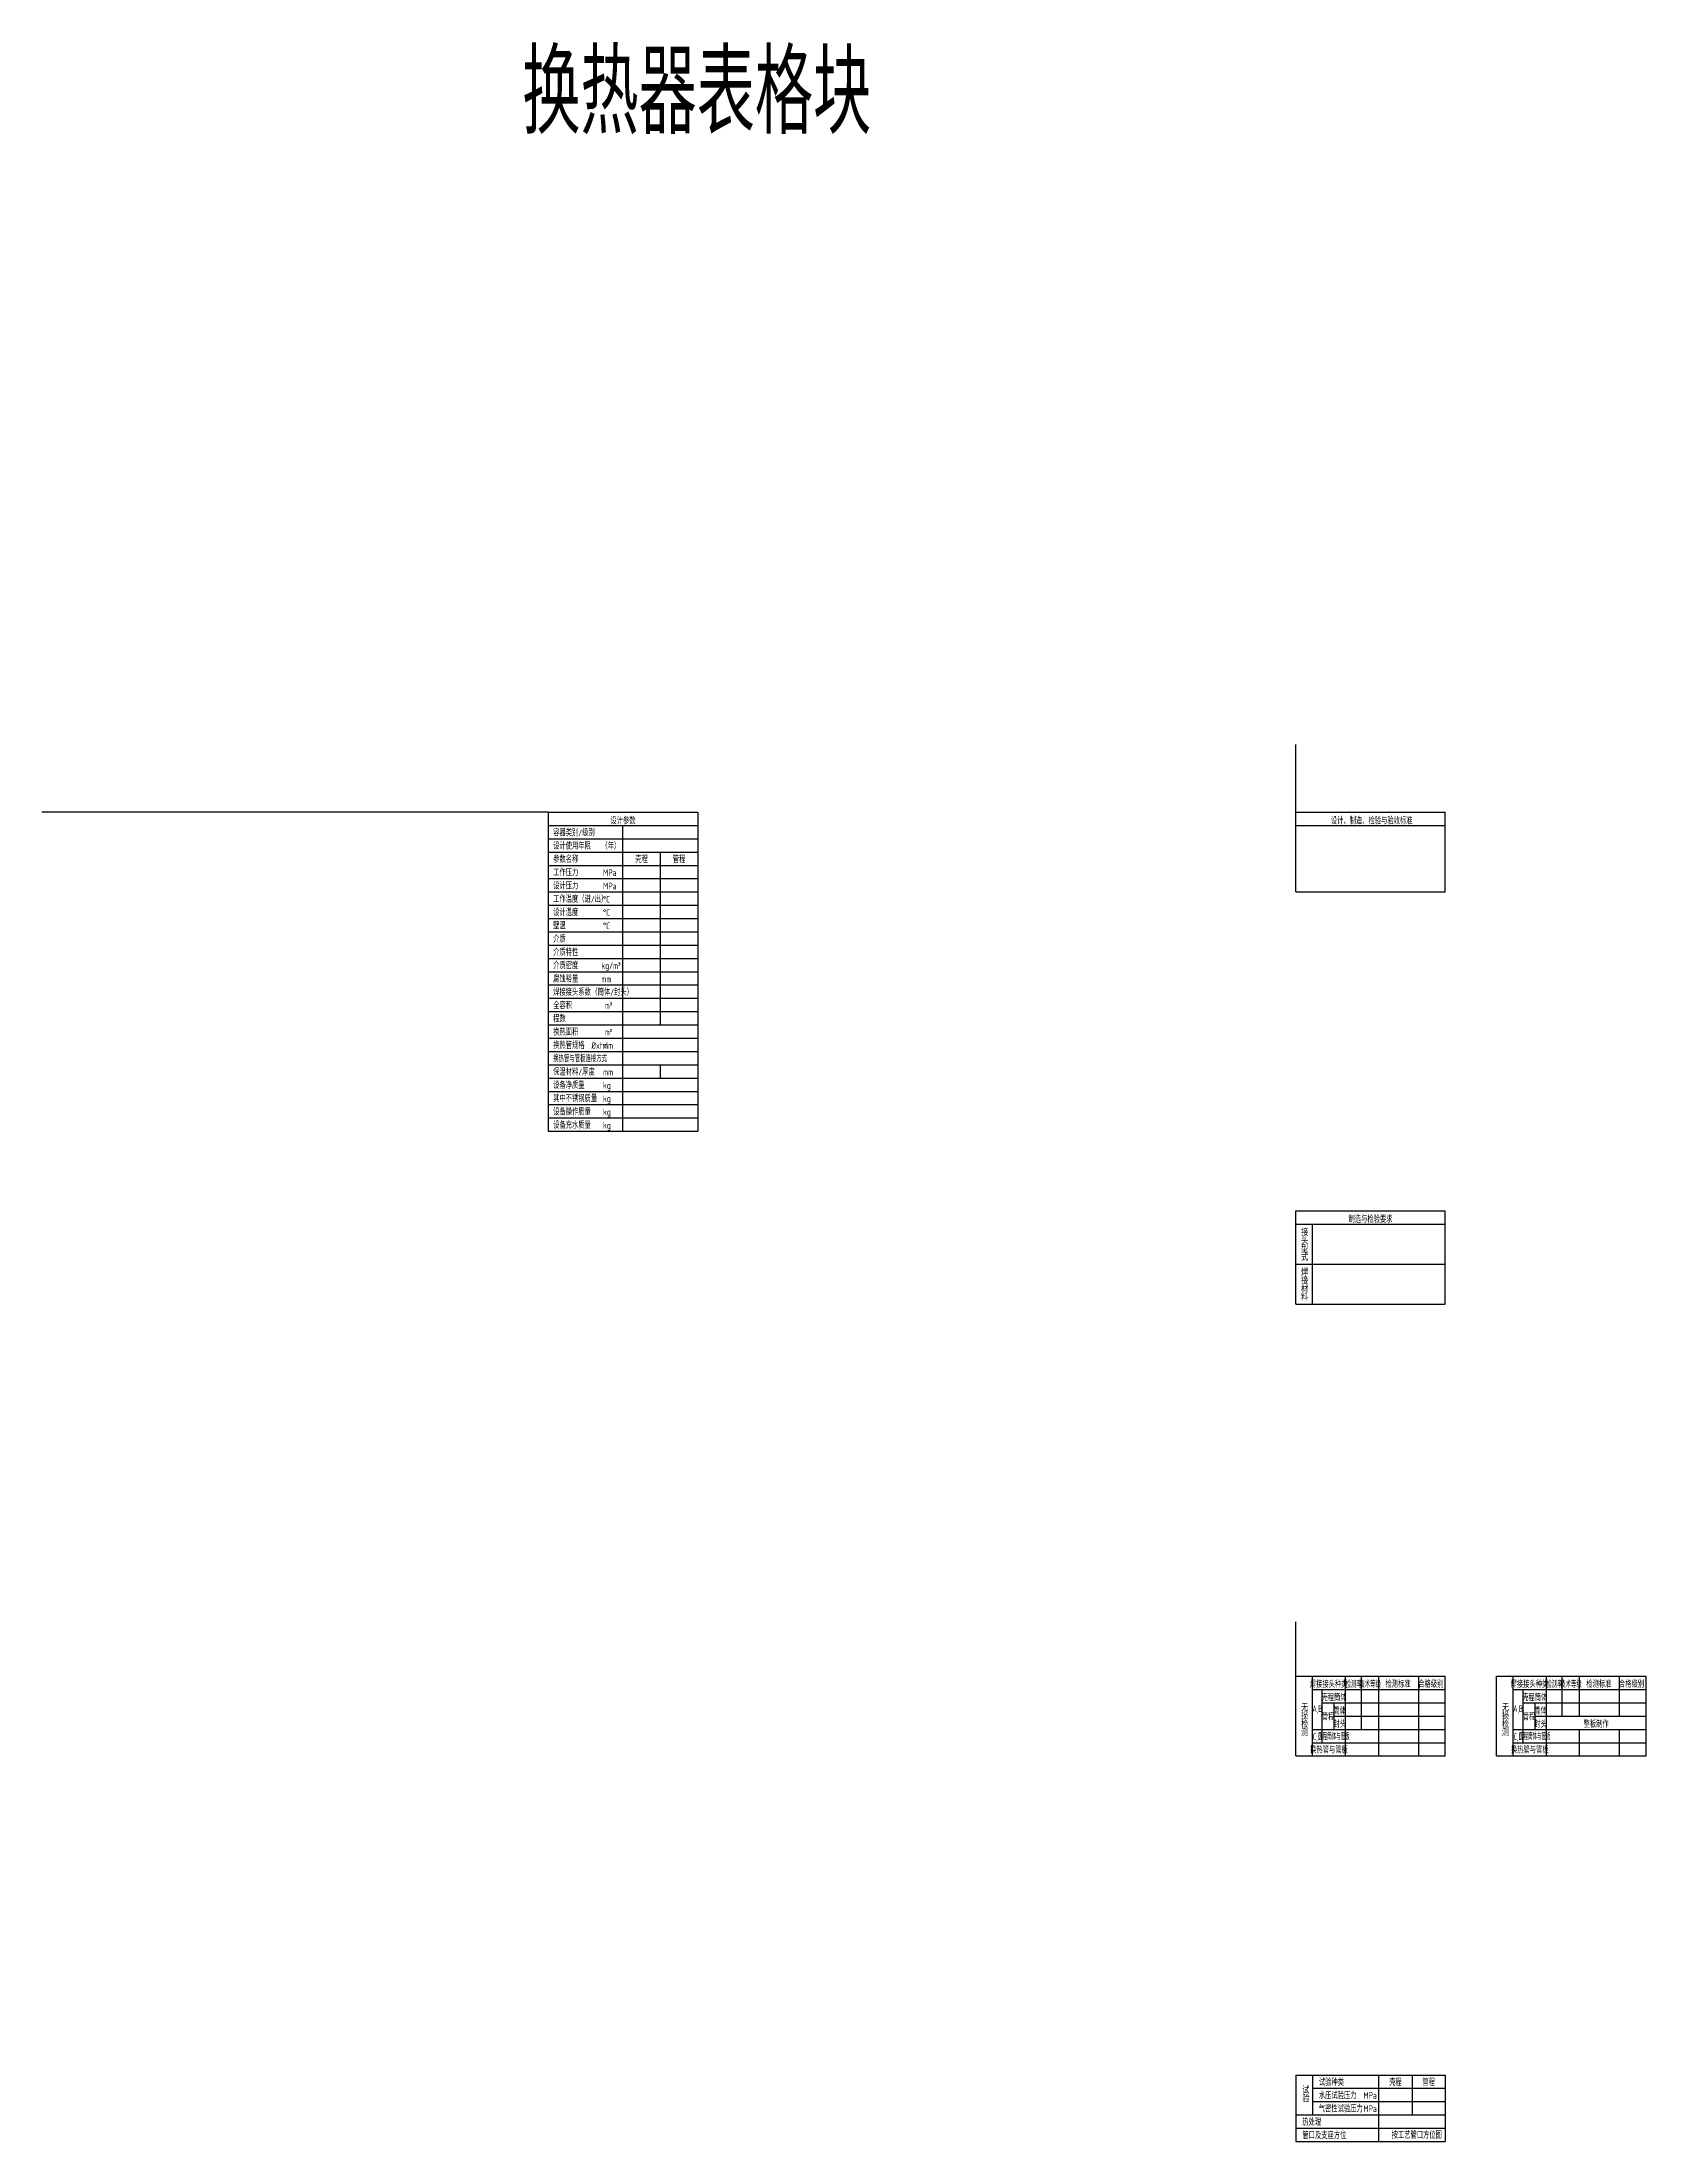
# Model space of a CAD drawing. Header units: millimetres. Extents: x -486 to 22086, y -8497 to 4644.
# Drawn here: x 9233 to 10199, y 1662 to 2925 of the extents above; entities that cross this region are included whole.
import ezdxf
from ezdxf.enums import TextEntityAlignment as Align

# ---------------------------------------------------------------- set-up
doc = ezdxf.new("R2010")
doc.units = ezdxf.units.MM
doc.layers.add('0DataFlow-BsGCT', color=7, linetype='Continuous')
doc.layers.add('0DataFlow-BsText', color=255, linetype='Continuous')
doc.styles.add('DataFlow', font='tssdeng.shx', dxfattribs={"width": 0.7, "bigfont": 'hztxt.shx'})

msp = doc.modelspace()

# ---------------------------------------------------------------- texts
at = {"layer": '0DataFlow-BsText', "style": 'DataFlow', "width": 0.7}
msp.add_text('换热器表格块', height=50, dxfattribs=at).set_placement((9522.33, 2870))

# ---------------------------------------------------------------- blocks, each defined once
blk = doc.blocks.new('BsGCTTableRequirement-Heater')
for p, q in [((0, 0), (90, 0)), ((0, -56), (0, 0)), ((90, -56), (90, 0)), ((0, -8), (90, -8)), ((10, -56), (10, -8)), ((0, -32), (90, -32)), ((0, -56), (90, -56))]:
    blk.add_line(p, q)
at = {"style": 'DataFlow', "width": 0.8}
for s, p in [('接', (3.2, -15)), ('型', (3.2, -25)), ('头', (3.2, -20)), ('焊', (3.2, -39)), ('式', (3.2, -30)), ('接', (3.2, -44)), ('材', (3.2, -49)), ('料', (3.2, -54))]:
    blk.add_text(s, height=4, dxfattribs=at).set_placement(p)
at = {"style": 'DataFlow', "width": 0.7}
blk.add_text('制造与检验要求', height=4, dxfattribs=at).set_placement((45, -4.5), align=Align.MIDDLE)
at = {"layer": '0DataFlow-BsGCT', "style": 'DataFlow', "width": 0.7, "flags": 1}
blk.add_attdef('BSGCT_TYPE', (0, 0), '', height=4, dxfattribs=at)
blk = doc.blocks.new('BsGCTTableDesignParam-Heater')
for p, q in [((0, 0), (0, -192)), ((0, 0), (90, 0)), ((90, 0), (90, -192)), ((0, -8), (90, -8)), ((45, -192), (45, -8)), ((0, -16), (90, -16)), ((0, -24), (90, -24)), ((45, -24), (67.5, -24)), ((67.5, -24), (67.5, -128)), ((67.5, -24), (90, -24)), ((0, -32), (90, -32)), ((0, -40), (90, -40)), ((0, -48), (90, -48)), ((0, -56), (90, -56)), ((0, -64), (90, -64)), ((0, -72), (90, -72)), ((0, -80), (90, -80)), ((0, -88), (90, -88)), ((0, -96), (90, -96)), ((0, -104), (90, -104)), ((0, -112), (90, -112)), ((0, -120), (90, -120)), ((0, -128), (90, -128)), ((0, -136), (90, -136)), ((0, -144), (90, -144)), ((0, -152), (90, -152)), ((0, -160), (90, -160)), ((67.5, -152), (67.5, -160)), ((0, -168), (90, -168)), ((0, -176), (90, -176)), ((0, -184), (90, -184)), ((0, -192), (90, -192))]:
    blk.add_line(p, q)
for points, const_width in [([(0, 0), (0, -192)], 0.72), ([(0, -192), (90, -192)], 0.6)]:
    blk.add_lwpolyline(points, dxfattribs=dict(const_width=const_width))
at = {"style": 'DataFlow'}
for s, width, p in [('容器类别/级别', 0.7, (3, -14.4)), ('设计使用年限', 0.7, (3, -22.4)), ('（年）', 0.7, (32, -22.4)), ('参数名称', 0.7, (3, -30.4)), ('工作压力', 0.7, (3, -38.4)), ('MPa', 0.7, (33, -38.4)), ('设计压力', 0.7, (3, -46.4)), ('工作温度（进/出）', 0.7, (3, -54.4)), ('%%dC', 0.7, (33, -54.4)), ('MPa', 0.7, (33, -46.4)), ('设计温度', 0.7, (3, -62.4)), ('%%DC', 0.7, (33, -62.4)), ('壁温', 0.7, (3, -70.4)), ('介质', 0.7, (3, -78.4)), ('%%DC', 0.7, (33, -70.4)), ('介质特性', 0.7, (3, -86.4)), ('介质密度', 0.7, (3, -94.4)), ('腐蚀裕量', 0.7, (3, -102.4)), ('mm', 0.7, (32, -102.4)), ('kg/m%%1403%%141', 0.7, (32, -94.4)), ('焊接接头系数  ', 0.7, (3, -110.4)), ('（筒体/封头）', 0.7, (26, -110.4)), ('全容积', 0.7, (3, -118.4)), ('程数', 0.7, (3, -126.4)), ('m%%1403%%141', 0.7, (34, -118.4)), ('换热面积', 0.7, (3, -134.4)), ('换热管规格  %%Cxtxl', 0.7, (3, -142.4)), ('m%%1402%%141', 0.7, (34, -134.4)), ('换热管与管板连接方式', 0.6, (3, -150.4)), ('mm', 0.7, (33, -142.4)), ('保温材料/厚度', 0.7, (3, -158.4)), ('设备净质量', 0.7, (3, -166.4)), ('mm', 0.7, (33, -158.4)), ('kg', 0.7, (33, -166.4)), ('其中不锈钢质量', 0.7, (3, -174.4)), ('kg', 0.7, (33, -174.4)), ('设备操作质量', 0.7, (3, -182.4)), ('设备充水质量', 0.7, (3, -190.4)), ('kg', 0.7, (33, -182.4)), ('kg', 0.7, (33, -190.4))]:
    blk.add_text(s, height=4, dxfattribs=dict(at, width=width)).set_placement(p)
at = {"style": 'DataFlow', "width": 0.7}
blk.add_text('设计参数', height=4, dxfattribs=at).set_placement((45, -4.7), align=Align.MIDDLE)
for s, p in [('壳程', (56.2, -30.4)), ('管程', (78.8, -30.4))]:
    blk.add_text(s, height=4, dxfattribs=at).set_placement(p, align=Align.CENTER)
for tag, p in [('EQUIP_GRADE', (68.1, -13.8)), ('SERVIVE_LIFE', (68.1, -21.8)), ('SHELL_PRESSURE', (56.2, -38.4, -3)), ('TUBE_PRESSURE', (78.8, -38.4, -3)), ('SHELL_DESIGN_PRESSURE', (56.2, -46.4, -3)), ('SHELL_TEMP', (56.2, -54.4, -3)), ('TUBE_DESIGN_PRESSURE', (78.8, -46.4, -3)), ('TUBE_TEMP', (78.8, -54.4, -3)), ('SHELL_DESIGN_TEMP', (56.2, -62.4, -3)), ('TUBE_DESIGN_TEMP', (78.8, -62.4, -3)), ('SHELL_WALL_TEMP', (56.2, -70.4, -3)), ('SHELL_SUBSTANCE', (56.2, -78.4, -3)), ('TUBE_WALL_TEMP', (78.8, -70.4, -3)), ('TUBE_SUBSTANCE', (78.8, -78.4, -3)), ('SHELL_SUBSTANCE_PROPERTY', (56.2, -86.4, -3)), ('TUBE_SUBSTANCE_PROPERTY', (78.8, -86.4, -3)), ('SHELL_CORROSION_ALLOWANCE', (56.2, -102.4, -3)), ('SHELL_SUBSTANCE_DENSITY', (56.2, -94.4, -3)), ('TUBE_CORROSION_ALLOWANCE', (78.8, -102.4, -3)), ('TUBE_SUBSTANCE_DENSITY', (78.8, -94.4, -3)), ('SHELL_WELD_JOINT', (56.2, -110.4, -3)), ('TUBE_WELD_JOINT', (78.8, -110.4, -3)), ('SHELL_FULL_VOLUME', (56.2, -118.4, -3)), ('SHELL_TRIP_NUM', (56.2, -126.4, -3)), ('TUBE_FULL_VOLUME', (78.8, -118.4, -3)), ('TUBE_TRIP_NUM', (78.8, -126.4, -3)), ('HEAT_EXCHANGE_AREA', (67.5, -134.4, -3)), ('TUBE_SPECIFICATION', (67.5, -142.4, -3)), ('TUBE_SHEET_CONNECTION', (67.5, -150.4, -3)), ('SHELL_INSULATION_THICKNESS', (56.2, -158.4, -3)), ('TUBE_INSULATION_THICKNESS', (78.8, -158.4, -3)), ('NET_WEIGHT', (68.1, -166.4, -3)), ('SS_WEIGHT', (68.1, -174.4, -3)), ('OPERATION_WEIGHT', (68.1, -182.4, -3)), ('TOTAL_WEIGHT', (68.1, -190.4, -3))]:
    blk.add_attdef(tag, text='', height=4, dxfattribs=at).set_placement(p, align=Align.CENTER)
at = {"layer": '0DataFlow-BsGCT', "style": 'DataFlow', "width": 0.7, "flags": 1}
blk.add_attdef('BSGCT_TYPE', (0, 0), '', height=4, dxfattribs=at)
blk = doc.blocks.new('BsGCTTableTestData-Heater')
for p, q in [((0, 0), (0, -40)), ((0, 0), (90, 0)), ((10, 0), (10, -24)), ((50, -40), (50, 0)), ((50, 0), (70, 0)), ((70, 0), (70, -24)), ((70, 0), (90, 0)), ((70, 0), (90, 0)), ((90, 0), (90, -40)), ((10, -8), (90, -8)), ((0, -24), (90, -24)), ((10, -16), (90, -16)), ((0, -32), (90, -32)), ((0, -40), (90, -40))]:
    blk.add_line(p, q)
at = {"const_width": 0.6}
blk.add_lwpolyline([(0, -40), (90, -40)], dxfattribs=at)
at = {"style": 'DataFlow'}
for s, width, p in [('验', 0.8, (3.9, -16.2)), ('试', 0.8, (3.9, -11.2)), ('试验种类', 0.7, (13.9, -6.4)), ('水压试验压力', 0.7, (13.9, -14.4)), ('MPa', 0.7, (40.7, -14.3)), ('气密性试验压力', 0.7, (13.9, -22.4)), ('MPa', 0.7, (40.7, -22.3)), ('热处理', 0.7, (3.9, -30.4)), ('管口及支座方位', 0.7, (4, -38.4)), ('按工艺管口方位图', 0.7, (57.7, -38.2))]:
    blk.add_text(s, height=4, dxfattribs=dict(at, width=width)).set_placement(p)
at = {"style": 'DataFlow', "width": 0.7}
for s, p in [('壳程', (60, -6.4)), ('管程', (80, -6.4))]:
    blk.add_text(s, height=4, dxfattribs=at).set_placement(p, align=Align.CENTER)
for tag, p in [('SHELL_WATER_TEST_PRESSURE', (60, -14.4)), ('TUBE_WATER_TEST_PRESSURE', (80, -14.4)), ('SHELL_AIR_TEST_PRESSURE', (60, -22.4)), ('TUBE_AIR_TEST_PRESSURE', (80, -22.4)), ('HEAT_TREAT', (70, -30.4))]:
    blk.add_attdef(tag, text='', height=4, dxfattribs=at).set_placement(p, align=Align.CENTER)
at = {"layer": '0DataFlow-BsGCT', "style": 'DataFlow', "width": 0.7, "flags": 1}
blk.add_attdef('BSGCT_TYPE', (0, 0), '', height=4, dxfattribs=at)
blk = doc.blocks.new('*U97')
for p, q in [((0, 0), (90, 0)), ((0, -48), (0, 0)), ((90, -48), (90, 0)), ((0, -8), (90, -8)), ((0, -48), (90, -48))]:
    blk.add_line(p, q)
at = {"style": 'DataFlow', "width": 0.7}
blk.add_text('设计、制造、检验与验收标准', height=4, dxfattribs=at).set_placement((45.7, -4.7), align=Align.MIDDLE)
at = {"layer": '0DataFlow-BsGCT', "style": 'DataFlow', "width": 0.7, "flags": 1}
blk.add_attdef('BSGCT_TYPE', (0, 0), '', height=4, dxfattribs=at)
blk = doc.blocks.new('BsGCTTableInspectData-HeaterA')
for p, q in [((0, 0), (90, 0)), ((0, -48), (0, 0)), ((10, -48), (10, 0)), ((30, -48), (30, 0)), ((39.6, -32), (39.6, 0)), ((50, -32), (50, 0)), ((74, -32), (74, 0)), ((90, -48), (90, 0)), ((10, -8), (90, -8)), ((16, -40), (16, -8)), ((16, -16), (90, -16)), ((23, -16), (23, -32)), ((23, -24), (90, -24)), ((10, -32), (90, -32)), ((50, -48), (50, -32)), ((74, -48), (74, -32)), ((0, -48), (90, -48)), ((10, -40), (90, -40))]:
    blk.add_line(p, q)
at = {"style": 'DataFlow'}
for s, width, p in [('焊接接头种类', 0.7, (19.8, -4.4)), ('壳程筒体', 0.7, (23, -12.4)), ('检测率', 0.6, (34.9, -4.4)), ('技术等级', 0.6, (44.8, -4.4)), ('检测标准', 0.7, (61.6, -4.3)), ('合格级别', 0.7, (81.3, -4.3)), ('A,B', 0.6, (13, -20)), ('管程', 0.7, (19.5, -24)), ('筒体', 0.7, (26.5, -20.4)), ('封头', 0.7, (26.5, -28.4))]:
    blk.add_text(s, height=4, dxfattribs=dict(at, width=width)).set_placement(p, align=Align.MIDDLE)
at = {"style": 'DataFlow', "width": 0.8}
for s, p in [('无', (3.2, -20.9)), ('损', (3.2, -25.9)), ('检', (3.2, -30.9)), ('测', (3.2, -35.9))]:
    blk.add_text(s, height=4, dxfattribs=at).set_placement(p)
at = {"style": 'DataFlow'}
for s, width, p in [('壳程筒体与管板', 0.5, (23, -38.4, -2.7)), ('换热管与管板', 0.7, (20, -46.4))]:
    blk.add_text(s, height=4, dxfattribs=dict(at, width=width)).set_placement(p, align=Align.CENTER)
for tag, width, p in [('SHELL_BARREL_INSPECT_RATE', 0.7, (34.8, -14.4)), ('SHELL_BARREL_INSPECT_GRADE', 0.7, (44.8, -14.4)), ('SHELL_BARREL_INSPECT_STANDARD', 0.45, (62, -14.4)), ('SHELL_BARREL_INSPECT_QUALIFIED', 0.7, (82, -14.4)), ('BARREL_INSPECT_RATE', 0.7, (34.8, -22.4)), ('BARREL_INSPECT_GRADE', 0.7, (44.8, -22.4)), ('BARREL_INSPECT_STANDARD', 0.45, (62, -22.4)), ('BARREL_INSPECT_QUALIFIED', 0.7, (82, -22.4)), ('CD_WELD', 0.6, (13, -38.4, -2.7)), ('HEAD_INSPECT_RATE', 0.7, (34.8, -30.4)), ('CD_INSPECT_RATE', 0.7, (40, -38.4, -2.7)), ('HEAD_INSPECT_GRADE', 0.7, (44.8, -30.4)), ('HEAD_INSPECT_STANDARD', 0.45, (62, -30.4)), ('CD_INSPECT_STANDARD', 0.45, (62, -38.4, -2.7)), ('HEAD_INSPECT_QUALIFIED', 0.7, (82, -30.4)), ('CD_INSPECT_QUALIFIED', 0.7, (82, -38.4, -2.7)), ('HEATER_INSPECT_RATE', 0.7, (40, -46.4, -2.7)), ('HEATER_INSPECT_STANDARD', 0.45, (62, -46.4, -2.7)), ('HEATER_INSPECT_QUALIFIED', 0.7, (82, -46.4, -2.7))]:
    blk.add_attdef(tag, text='', height=4, dxfattribs=dict(at, width=width)).set_placement(p, align=Align.CENTER)
at = {"layer": '0DataFlow-BsGCT', "style": 'DataFlow', "width": 0.7, "flags": 1}
blk.add_attdef('BSGCT_TYPE', (0, 0), '', height=4, dxfattribs=at)
blk = doc.blocks.new('BsGCTTableInspectData-HeaterB')
for p, q in [((0, 0), (90, 0)), ((0, -48), (0, 0)), ((10, -48), (10, 0)), ((30, -48), (30, 0)), ((39.6, -24), (39.6, 0)), ((50, -24), (50, 0)), ((74, -24), (74, 0)), ((90, -48), (90, 0)), ((10, -8), (90, -8)), ((16, -40), (16, -8)), ((16, -16), (90, -16)), ((23, -16), (23, -32)), ((23, -24), (90, -24)), ((10, -32), (90, -32)), ((50, -48), (50, -32)), ((74, -48), (74, -32)), ((0, -48), (90, -48)), ((10, -40), (90, -40)), ((10, -40), (16, -40))]:
    blk.add_line(p, q)
at = {"style": 'DataFlow'}
for s, width, p in [('焊接接头种类', 0.7, (19.8, -4.4)), ('壳程筒体', 0.7, (23, -12.4)), ('检测率', 0.6, (34.9, -4.4)), ('技术等级', 0.6, (44.8, -4.4)), ('检测标准', 0.7, (61.6, -4.3)), ('合格级别', 0.7, (81.3, -4.3)), ('A,B', 0.6, (13, -20)), ('管程', 0.7, (19.5, -24)), ('筒体', 0.7, (26.5, -20.4)), ('封头', 0.7, (26.5, -28.4)), ('整板制作', 0.7, (60, -28.4))]:
    blk.add_text(s, height=4, dxfattribs=dict(at, width=width)).set_placement(p, align=Align.MIDDLE)
at = {"style": 'DataFlow', "width": 0.8}
for s, p in [('无', (3.2, -20.9)), ('损', (3.2, -25.9)), ('检', (3.2, -30.9)), ('测', (3.2, -35.9))]:
    blk.add_text(s, height=4, dxfattribs=at).set_placement(p)
at = {"style": 'DataFlow'}
for s, width, p in [('壳程筒体与管板', 0.5, (23, -38.4, -2.7)), ('换热管与管板', 0.7, (20, -46.4))]:
    blk.add_text(s, height=4, dxfattribs=dict(at, width=width)).set_placement(p, align=Align.CENTER)
for tag, width, p in [('SHELL_BARREL_INSPECT_RATE', 0.7, (34.8, -14.4)), ('SHELL_BARREL_INSPECT_GRADE', 0.7, (44.8, -14.4)), ('SHELL_BARREL_INSPECT_STANDARD', 0.45, (62, -14.4)), ('SHELL_BARREL_INSPECT_QUALIFIED', 0.7, (82, -14.4)), ('BARREL_INSPECT_RATE', 0.7, (34.8, -22.4)), ('BARREL_INSPECT_GRADE', 0.7, (44.8, -22.4)), ('BARREL_INSPECT_STANDARD', 0.45, (62, -22.4)), ('BARREL_INSPECT_QUALIFIED', 0.7, (82, -22.4)), ('CD_WELD', 0.6, (13, -38.4, -2.7)), ('CD_INSPECT_RATE', 0.7, (40, -38.4, -2.7)), ('CD_INSPECT_STANDARD', 0.45, (62, -38.4, -2.7)), ('CD_INSPECT_QUALIFIED', 0.7, (82, -38.4, -2.7)), ('HEATER_INSPECT_RATE', 0.7, (40, -46.4, -2.7)), ('HEATER_INSPECT_STANDARD', 0.45, (62, -46.4, -2.7)), ('HEATER_INSPECT_QUALIFIED', 0.7, (82, -46.4, -2.7))]:
    blk.add_attdef(tag, text='', height=4, dxfattribs=dict(at, width=width)).set_placement(p, align=Align.CENTER)
at = {"layer": '0DataFlow-BsGCT', "style": 'DataFlow', "width": 0.7, "flags": 1}
blk.add_attdef('BSGCT_TYPE', (0, 0), '', height=4, dxfattribs=at)

# ---------------------------------------------------------------- linework, layer by layer
for p, q in [((9987.91, 2461.81), (9987.91, 2502.58)), ((9537.91, 2461.81), (9233.2, 2461.81)), ((9987.91, 1941.81), (9987.91, 1974.6))]:
    msp.add_line(p, q)

# ---------------------------------------------------------------- block references
for name, p in [('BsGCTTableDesignParam-Heater', (9537.91, 2461.81)), ('*U97', (9987.91, 2461.81)), ('BsGCTTableRequirement-Heater', (9987.91, 2221.81)), ('BsGCTTableTestData-Heater', (9987.91, 1701.81))]:
    msp.add_blockref(name, p)
for name, p in [('BsGCTTableInspectData-HeaterA', (9987.91, 1941.81)), ('BsGCTTableInspectData-HeaterB', (10108.76, 1941.81))]:
    msp.add_blockref(name, p).add_auto_attribs({'CD_WELD': 'C,D'})

msp.set_redraw_order([(e.dxf.handle, doc.entitydb.next_handle()) for e in msp.query("TEXT MTEXT ATTDEF DIMENSION ARC_DIMENSION")])  # texts and dimensions are drawn at this point

doc.saveas('drawing.dxf')
